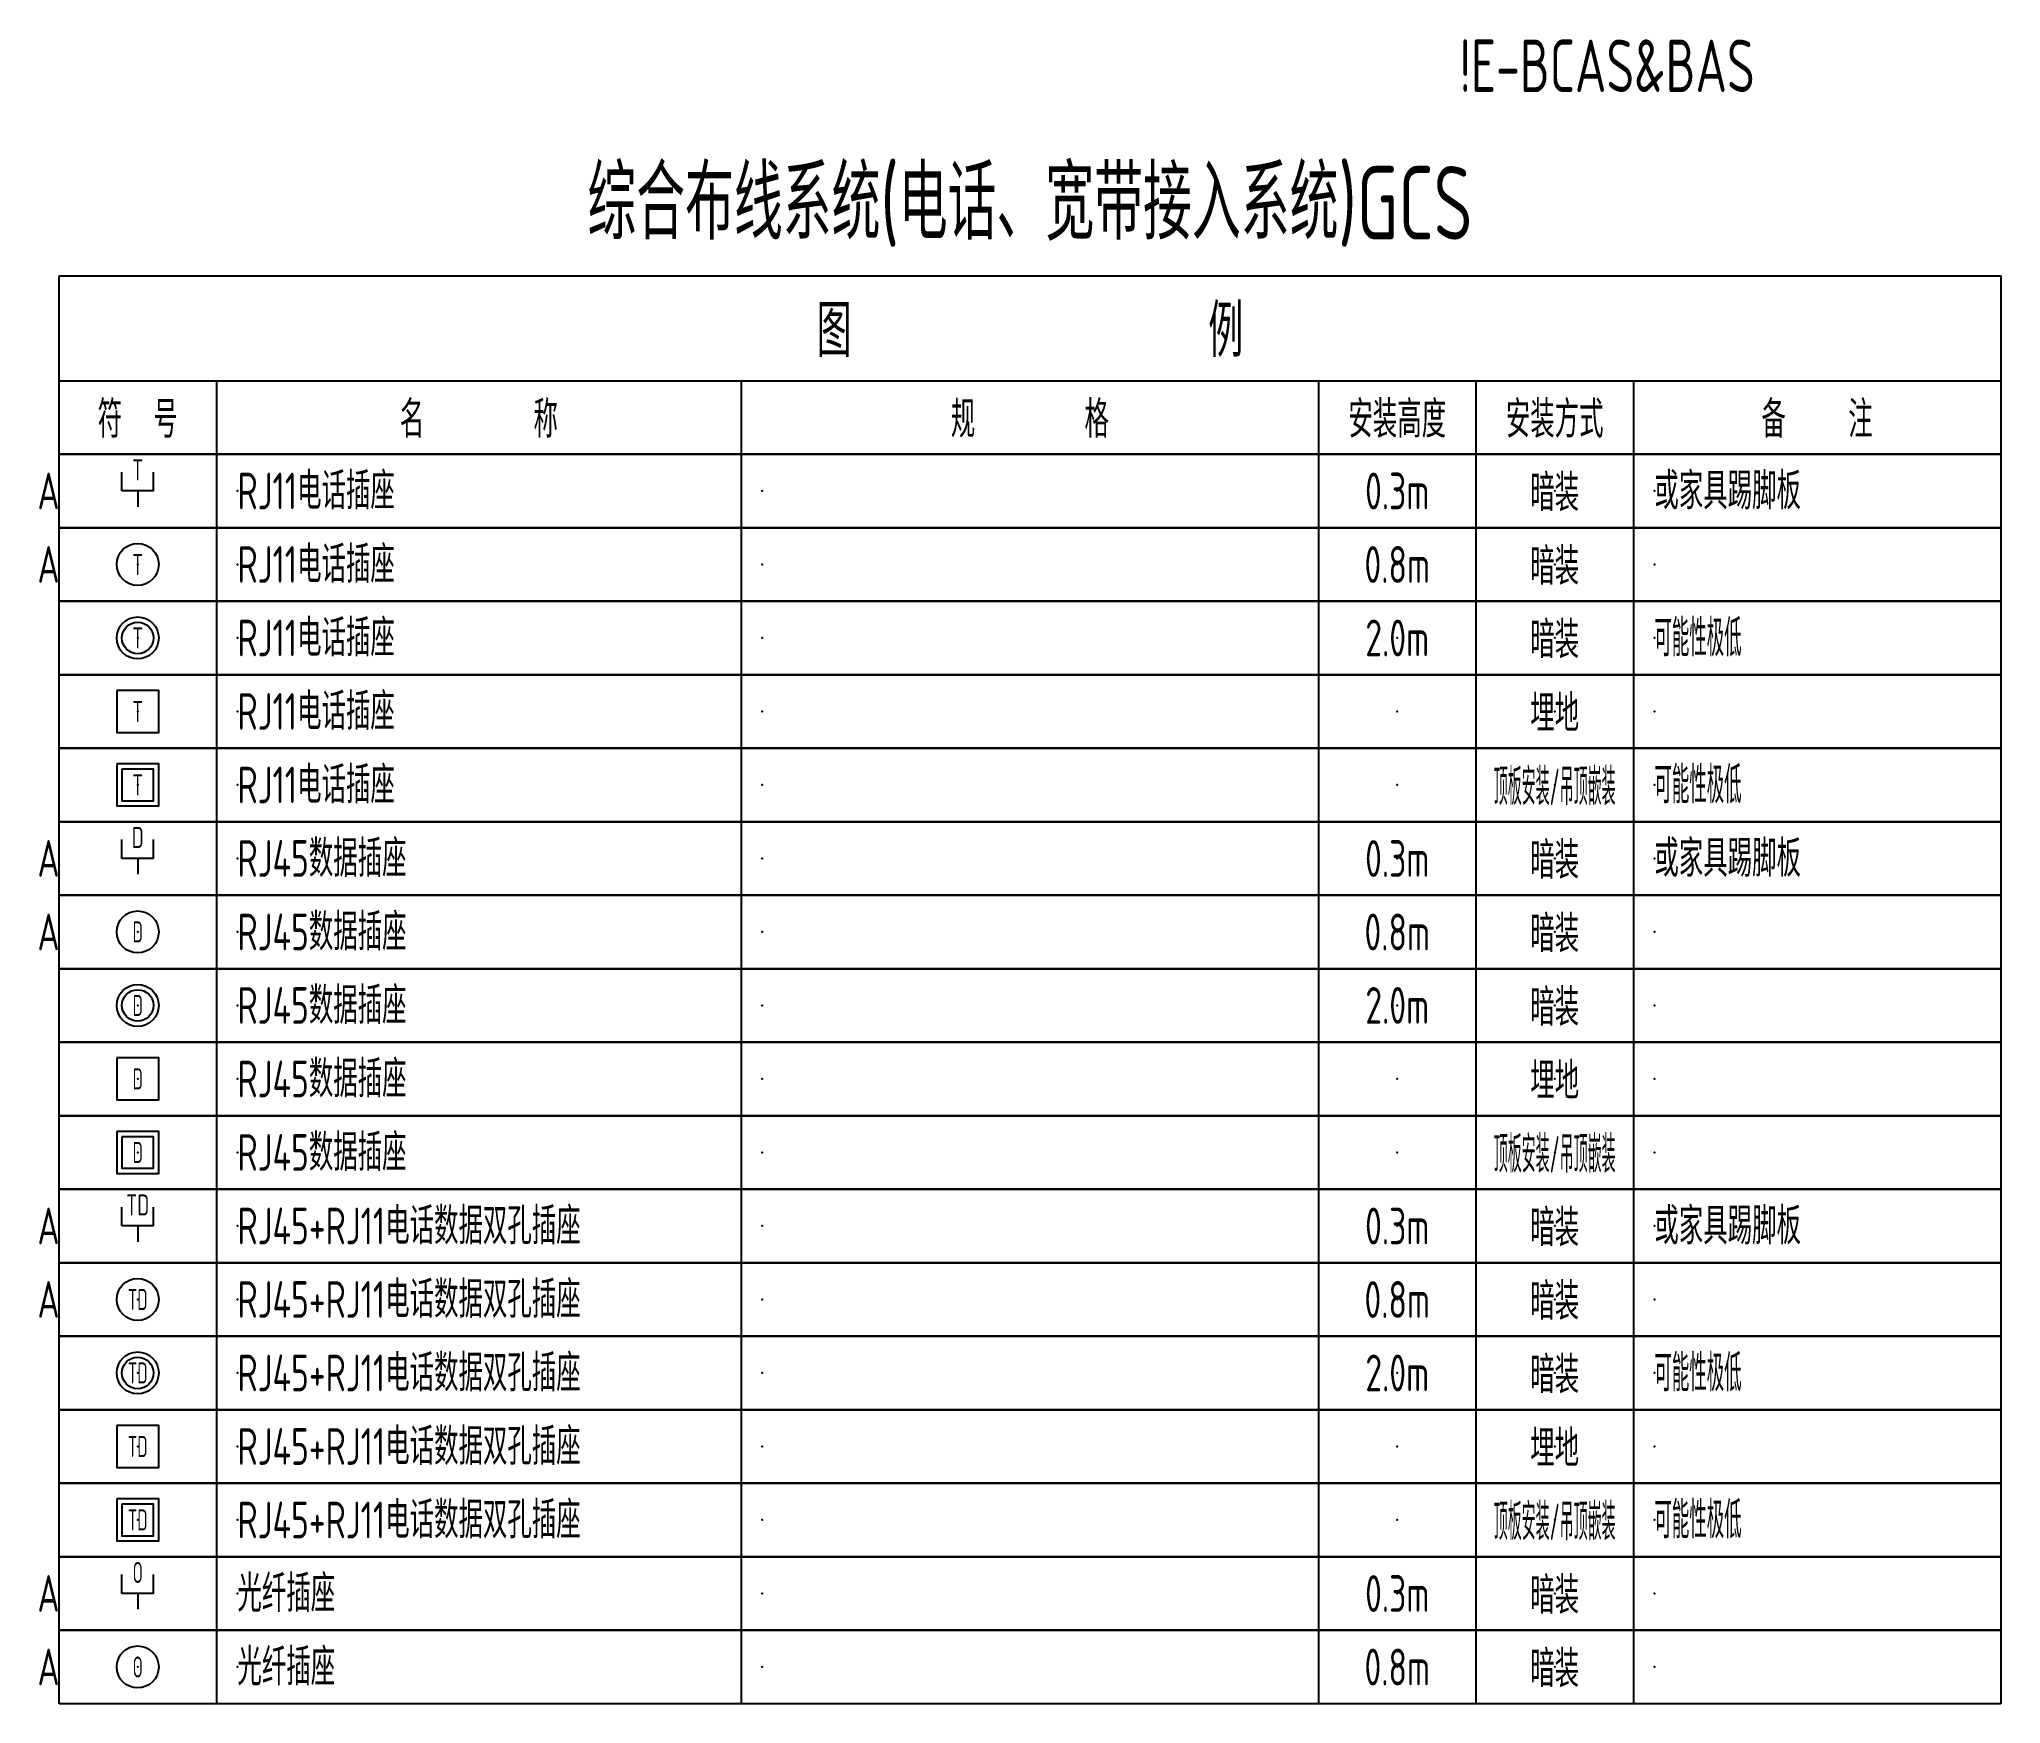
# Model space of a CAD drawing. Extents: x -337 to 273738, y -225 to 2088994.
# Drawn here: x 65274 to 83962, y 415960 to 431812 of the extents above; entities that cross this region are included whole.
import ezdxf
from ezdxf.enums import TextEntityAlignment as Align

# ---------------------------------------------------------------- set-up
doc = ezdxf.new("R2010")
doc.units = 0
doc.header["$LTSCALE"] = 1000
doc.layers.get('0').update_dxf_attribs({"linetype": 'CONTINUOUS'})
for name, color, linetype in [('E-GCS-DEVC', 3, 'CONTINUOUS'), ('E-UNIV-DIAG', 2, 'CONTINUOUS'), ('E-UNIV-EL', 140, 'CONTINUOUS'), ('E-UNIV-NOTE', 6, 'CONTINUOUS')]:
    doc.layers.add(name, color=color, linetype=linetype)
doc.styles.add('TH-STYLE3', font='tssdeng.shx', dxfattribs={"width": 0.65, "bigfont": 'tssdchn.shx'})

msp = doc.modelspace()

# ---------------------------------------------------------------- texts
at = {"layer": 'E-UNIV-NOTE', "style": 'TH-STYLE3', "width": 0.7}
msp.add_text('!E-BCAS&BAS', height=500, dxfattribs=at).set_placement((80212, 431560), align=Align.MIDDLE)

# ---------------------------------------------------------------- blocks, each defined once
blk = doc.blocks.new('E-BKTS2')
for p, q in [((0, 0), (185, 0)), ((0, -7), (0, 0)), ((185, 0), (185, -7)), ((185, -7), (0, -7))]:
    blk.add_line(p, q)
at = {"linetype": 'Continuous'}
for p, q in [((15, 0), (15, -7)), ((65, 0), (65, -7)), ((120, 0), (120, -7)), ((135, 0), (135, -7)), ((150, 0), (150, -7))]:
    blk.add_line(p, q, dxfattribs=at)
for p in [(7.5, -3.5), (17, -3.5), (67, -3.5), (127.5, -3.5), (142.5, -3.5), (152, -3.5)]:
    blk.add_point(p, dxfattribs=at)
blk = doc.blocks.new('E-BGC13')
blk.add_circle((0, 0), 2)
at = {"layer": 'E-UNIV-EL', "style": 'TH-STYLE3', "width": 0.6}
blk.add_attdef('SOCKET', text='', height=2, dxfattribs=at).set_placement((0, 0), align=Align.MIDDLE)
blk = doc.blocks.new('E-BGC12')
blk.add_circle((0, 0), 2)
at = {"layer": 'E-UNIV-EL', "style": 'TH-STYLE3', "width": 0.6}
blk.add_attdef('SOCKET', text='', height=2, dxfattribs=at).set_placement((0, 0), align=Align.MIDDLE)
blk = doc.blocks.new('E-BGC11')
blk.add_circle((0, 0), 2)
at = {"layer": 'E-UNIV-EL', "style": 'TH-STYLE3', "width": 0.7}
blk.add_attdef('SOCKET', text='', height=2, dxfattribs=at).set_placement((0, 0), align=Align.MIDDLE)
blk = doc.blocks.new('E-BGC13-1')
blk.add_circle((0, 0), 2)
at = {"layer": 'E-UNIV-EL'}
blk.add_circle((0, 0), 1.5, dxfattribs=at)
at = {"layer": 'E-UNIV-EL', "style": 'TH-STYLE3', "width": 0.6}
blk.add_attdef('SOCKET', text='', height=2, dxfattribs=at).set_placement((0, 0), align=Align.MIDDLE)
blk = doc.blocks.new('E-BGC12-1')
blk.add_circle((0, 0), 2)
at = {"layer": 'E-UNIV-EL'}
blk.add_circle((0, 0), 1.5, dxfattribs=at)
at = {"layer": 'E-UNIV-EL', "style": 'TH-STYLE3', "width": 0.6}
blk.add_attdef('SOCKET', text='', height=2, dxfattribs=at).set_placement((0, 0), align=Align.MIDDLE)
blk = doc.blocks.new('E-BGC11-1')
blk.add_circle((0, 0), 2)
at = {"layer": 'E-UNIV-EL'}
blk.add_circle((0, 0), 1.5, dxfattribs=at)
at = {"layer": 'E-UNIV-EL', "style": 'TH-STYLE3', "width": 0.7}
blk.add_attdef('SOCKET', text='', height=2, dxfattribs=at).set_placement((0, 0), align=Align.MIDDLE)
blk = doc.blocks.new('E-BGC13-2')
blk.add_lwpolyline([(-2, 2), (-2, -2), (2, -2), (2, 2)], close=True)
at = {"layer": 'E-UNIV-EL', "style": 'TH-STYLE3', "width": 0.6}
blk.add_attdef('SOCKET', text='', height=2, dxfattribs=at).set_placement((0, 0), align=Align.MIDDLE)
blk = doc.blocks.new('E-BGC12-2')
blk.add_lwpolyline([(-2, 2), (-2, -2), (2, -2), (2, 2)], close=True)
at = {"layer": 'E-UNIV-EL', "style": 'TH-STYLE3', "width": 0.6}
blk.add_attdef('SOCKET', text='', height=2, dxfattribs=at).set_placement((0, 0), align=Align.MIDDLE)
blk = doc.blocks.new('E-BGC11-2')
blk.add_lwpolyline([(-2, 2), (-2, -2), (2, -2), (2, 2)], close=True)
at = {"layer": 'E-UNIV-EL', "style": 'TH-STYLE3', "width": 0.6}
blk.add_attdef('SOCKET', text='', height=2, dxfattribs=at).set_placement((0, 0), align=Align.MIDDLE)
blk = doc.blocks.new('E-BGC10')
for p, q in [((-1.5, 1.5), (-1.5, 3.3)), ((1.5, 1.5), (1.5, 3.3)), ((1.5, 1.5), (-1.5, 1.5)), ((0, 1.5), (0, 0))]:
    blk.add_line(p, q)
at = {"layer": 'E-UNIV-EL', "style": 'TH-STYLE3', "width": 0.7}
blk.add_attdef('SOCKET', text='', height=2, dxfattribs=at).set_placement((0, 3.5), align=Align.MIDDLE)
blk = doc.blocks.new('E-BGC20')
for p, q in [((-1.5, 1.5), (-1.5, 3.3)), ((1.5, 1.5), (1.5, 3.3)), ((1.5, 1.5), (-1.5, 1.5)), ((0, 1.5), (0, 0))]:
    blk.add_line(p, q)
at = {"layer": 'E-UNIV-EL', "style": 'TH-STYLE3', "width": 0.7}
blk.add_attdef('SOCKET', text='', height=2, dxfattribs=at).set_placement((0, 3.5), align=Align.MIDDLE)
blk = doc.blocks.new('E-BGC30')
for p, q in [((-1.5, 1.5), (-1.5, 3.3)), ((1.5, 1.5), (1.5, 3.3)), ((1.5, 1.5), (-1.5, 1.5)), ((0, 1.5), (0, 0))]:
    blk.add_line(p, q)
at = {"layer": 'E-UNIV-EL', "style": 'TH-STYLE3', "width": 0.7}
blk.add_attdef('SOCKET', text='', height=2, dxfattribs=at).set_placement((0, 3.5), align=Align.MIDDLE)
blk = doc.blocks.new('E-BGC11-3')
blk.add_lwpolyline([(-2, 2), (-2, -2), (2, -2), (2, 2)], close=True)
at = {"layer": 'E-UNIV-EL'}
blk.add_lwpolyline([(-1.5, 1.5), (-1.5, -1.5), (1.5, -1.5), (1.5, 1.5)], close=True, dxfattribs=at)
at = {"layer": 'E-UNIV-EL', "style": 'TH-STYLE3', "width": 0.7}
blk.add_attdef('SOCKET', text='', height=2, dxfattribs=at).set_placement((0, 0), align=Align.MIDDLE)
blk = doc.blocks.new('E-BGC12-3')
blk.add_lwpolyline([(-2, 2), (-2, -2), (2, -2), (2, 2)], close=True)
at = {"layer": 'E-UNIV-EL'}
blk.add_lwpolyline([(-1.5, 1.5), (-1.5, -1.5), (1.5, -1.5), (1.5, 1.5)], close=True, dxfattribs=at)
at = {"layer": 'E-UNIV-EL', "style": 'TH-STYLE3', "width": 0.6}
blk.add_attdef('SOCKET', text='', height=2, dxfattribs=at).set_placement((0, 0), align=Align.MIDDLE)
blk = doc.blocks.new('E-BGC13-3')
blk.add_lwpolyline([(-2, 2), (-2, -2), (2, -2), (2, 2)], close=True)
at = {"layer": 'E-UNIV-EL'}
blk.add_lwpolyline([(-1.5, 1.5), (-1.5, -1.5), (1.5, -1.5), (1.5, 1.5)], close=True, dxfattribs=at)
at = {"layer": 'E-UNIV-EL', "style": 'TH-STYLE3', "width": 0.6}
blk.add_attdef('SOCKET', text='', height=2, dxfattribs=at).set_placement((0, 0), align=Align.MIDDLE)
blk = doc.blocks.new('E-BKTS1')
blk.add_line((0, -10), (185, -10))
at = {"linetype": 'Continuous'}
for p, q in [((15, -10), (15, -17)), ((65, -10), (65, -17)), ((120, -10), (120, -17)), ((135, -10), (135, -17)), ((150, -10), (150, -17))]:
    blk.add_line(p, q, dxfattribs=at)
blk.add_lwpolyline([(0, 0), (185, 0), (185, -17), (0, -17)], close=True)
at = {"layer": 'E-UNIV-NOTE', "style": 'TH-STYLE3', "width": 0.7}
for s, height, p in [('图                例', 5, (92.5, -5)), ('安装高度', 3.5, (127.5, -13.5)), ('安装方式', 3.5, (142.5, -13.5))]:
    blk.add_text(s, height=height, dxfattribs=at).set_placement(p, align=Align.MIDDLE)
at = {"layer": 'E-UNIV-NOTE', "linetype": 'Continuous', "style": 'TH-STYLE3', "width": 0.7}
for s, p in [('符  号', (7.5, -13.5)), ('名       称', (40, -13.5)), ('规       格', (92.5, -13.5)), ('备    注', (167.5, -13.5))]:
    blk.add_text(s, height=3.5, dxfattribs=at).set_placement(p, align=Align.MIDDLE)
blk = doc.blocks.new('E-BGC140')
for p, q in [((-1.5, 1.5), (-1.5, 3.3)), ((1.5, 1.5), (1.5, 3.3)), ((1.5, 1.5), (-1.5, 1.5)), ((0, 1.5), (0, 0))]:
    blk.add_line(p, q)
at = {"layer": 'E-UNIV-EL', "style": 'TH-STYLE3', "width": 0.6}
blk.add_attdef('SOCKET', text='', height=2, dxfattribs=at).set_placement((0, 3.5), align=Align.MIDDLE)
blk = doc.blocks.new('E-BGC141')
blk.add_circle((0, 0), 2)
at = {"layer": 'E-UNIV-EL', "style": 'TH-STYLE3', "width": 0.6}
blk.add_attdef('SOCKET', text='', height=2, dxfattribs=at).set_placement((0, 0), align=Align.MIDDLE)
blk = doc.blocks.new('综合布线系统二')
at = {"layer": 'E-GCS-DEVC', "xscale": 100, "yscale": 100, "zscale": 100}
for name, p, values in [('E-BGC10', (750, -2200), {'SOCKET': 'T'}), ('E-BGC11', (750, -2750), {'SOCKET': 'T'}), ('E-BGC11-1', (750, -3450), {'SOCKET': 'T'}), ('E-BGC11-3', (750, -4850), {'SOCKET': 'T'}), ('E-BGC20', (750, -5700), {'SOCKET': 'D'}), ('E-BGC12', (750, -6250), {'SOCKET': 'D'}), ('E-BGC12-1', (750, -6950), {'SOCKET': 'D'}), ('E-BGC12-2', (750, -7650), {'SOCKET': 'D'}), ('E-BGC12-3', (750, -8350), {'SOCKET': 'D'}), ('E-BGC30', (750, -9200), {'SOCKET': 'TD'}), ('E-BGC13', (750, -9750), {'SOCKET': 'TD'}), ('E-BGC13-1', (750, -10450), {'SOCKET': 'TD'}), ('E-BGC13-2', (750, -11150), {'SOCKET': 'TD'}), ('E-BGC13-3', (750, -11850), {'SOCKET': 'TD'}), ('E-BGC140', (750, -12700), {'SOCKET': 'O'}), ('E-BGC141', (750, -13250), {'SOCKET': 'O'})]:
    blk.add_blockref(name, p, dxfattribs=at).add_auto_attribs(values)
at = {"layer": 'E-GCS-DEVC'}
ref = blk.add_blockref('E-BGC11-2', (750, -4150), dxfattribs=dict(at, xscale=100, yscale=100, zscale=100))
ref.add_attrib('SOCKET', 'T', dxfattribs={"layer": 'E-UNIV-EL', "height": 200, "style": 'TH-STYLE3', "width": 0.7}).set_placement((750, -4150), align=Align.MIDDLE)
at = {"layer": 'E-UNIV-DIAG', "xscale": 100, "yscale": 100, "zscale": 100}
for name, p in [('E-BKTS1', (0, 0)), ('E-BKTS2', (0, -1700)), ('E-BKTS2', (0, -2400)), ('E-BKTS2', (0, -3100)), ('E-BKTS2', (0, -3800)), ('E-BKTS2', (0, -4500)), ('E-BKTS2', (0, -5200)), ('E-BKTS2', (0, -5900)), ('E-BKTS2', (0, -6600)), ('E-BKTS2', (0, -7300)), ('E-BKTS2', (0, -8000)), ('E-BKTS2', (0, -8700)), ('E-BKTS2', (0, -9400)), ('E-BKTS2', (0, -10100)), ('E-BKTS2', (0, -10800)), ('E-BKTS2', (0, -11500)), ('E-BKTS2', (0, -12200)), ('E-BKTS2', (0, -12900))]:
    blk.add_blockref(name, p, dxfattribs=at)
at = {"layer": 'E-UNIV-NOTE', "style": 'TH-STYLE3'}
for s, height, width, p in [('综合布线系统(电话、宽带接入系统)GCS', 700, 0.7, (9250, 700)), ('暗装', 350, 0.7, (14250, -2050)), ('A', 350, 0.7, (-100, -2050)), ('0.3m', 350, 0.7, (12750, -2050)), ('A', 350, 0.7, (-100, -2750)), ('0.8m', 350, 0.7, (12750, -2750)), ('暗装', 350, 0.7, (14250, -2750)), ('2.0m', 350, 0.7, (12750, -3450)), ('暗装', 350, 0.7, (14250, -3450)), ('埋地', 350, 0.7, (14250, -4150)), ('顶板安装/吊顶嵌装', 350, 0.4, (14250, -4850)), ('A', 350, 0.7, (-100, -5550)), ('0.3m', 350, 0.7, (12750, -5550)), ('暗装', 350, 0.7, (14250, -5550)), ('A', 350, 0.7, (-100, -6250)), ('0.8m', 350, 0.7, (12750, -6250)), ('暗装', 350, 0.7, (14250, -6250)), ('2.0m', 350, 0.7, (12750, -6950)), ('暗装', 350, 0.7, (14250, -6950)), ('埋地', 350, 0.7, (14250, -7650)), ('顶板安装/吊顶嵌装', 350, 0.4, (14250, -8350)), ('A', 350, 0.7, (-100, -9050)), ('0.3m', 350, 0.7, (12750, -9050)), ('暗装', 350, 0.7, (14250, -9050)), ('A', 350, 0.7, (-100, -9750)), ('0.8m', 350, 0.7, (12750, -9750)), ('暗装', 350, 0.7, (14250, -9750)), ('2.0m', 350, 0.7, (12750, -10450)), ('暗装', 350, 0.7, (14250, -10450)), ('埋地', 350, 0.7, (14250, -11150)), ('顶板安装/吊顶嵌装', 350, 0.4, (14250, -11850)), ('A', 350, 0.7, (-100, -12550)), ('0.3m', 350, 0.7, (12750, -12550)), ('暗装', 350, 0.7, (14250, -12550)), ('A', 350, 0.7, (-100, -13250)), ('0.8m', 350, 0.7, (12750, -13250)), ('暗装', 350, 0.7, (14250, -13250))]:
    blk.add_text(s, height=height, dxfattribs=dict(at, width=width)).set_placement(p, align=Align.MIDDLE)
for s, width, p in [('RJ11电话插座', 0.7, (1700, -2050)), ('或家具踢脚板', 0.7, (15200, -2050)), ('RJ11电话插座', 0.7, (1700, -2750)), ('RJ11电话插座', 0.7, (1700, -3450)), ('可能性极低', 0.5, (15200, -3450)), ('RJ11电话插座', 0.7, (1700, -4150)), ('RJ11电话插座', 0.7, (1700, -4850)), ('可能性极低', 0.5, (15200, -4850)), ('或家具踢脚板', 0.7, (15200, -5550)), ('或家具踢脚板', 0.7, (15200, -9050)), ('可能性极低', 0.5, (15200, -10450)), ('可能性极低', 0.5, (15200, -11850))]:
    blk.add_text(s, height=350, dxfattribs=dict(at, width=width)).set_placement(p, align=Align.MIDDLE_LEFT)
at = {"layer": 'E-UNIV-NOTE', "linetype": 'Continuous', "style": 'TH-STYLE3', "width": 0.7}
for s, p in [('RJ45数据插座', (1700, -5550)), ('RJ45数据插座', (1700, -6250)), ('RJ45数据插座', (1700, -6950)), ('RJ45数据插座', (1700, -7650)), ('RJ45数据插座', (1700, -8350)), ('RJ45+RJ11电话数据双孔插座', (1700, -9050)), ('RJ45+RJ11电话数据双孔插座', (1700, -9750)), ('RJ45+RJ11电话数据双孔插座', (1700, -10450)), ('RJ45+RJ11电话数据双孔插座', (1700, -11150)), ('RJ45+RJ11电话数据双孔插座', (1700, -11850)), ('光纤插座', (1700, -12550)), ('光纤插座', (1700, -13250))]:
    blk.add_text(s, height=350, dxfattribs=at).set_placement(p, align=Align.MIDDLE_LEFT)

# ---------------------------------------------------------------- block references
msp.add_blockref('综合布线系统二', (65462, 429560))

msp.set_redraw_order([(e.dxf.handle, doc.entitydb.next_handle()) for e in msp.query("TEXT MTEXT ATTDEF DIMENSION ARC_DIMENSION")])  # texts and dimensions are drawn at this point

doc.saveas('drawing.dxf')
